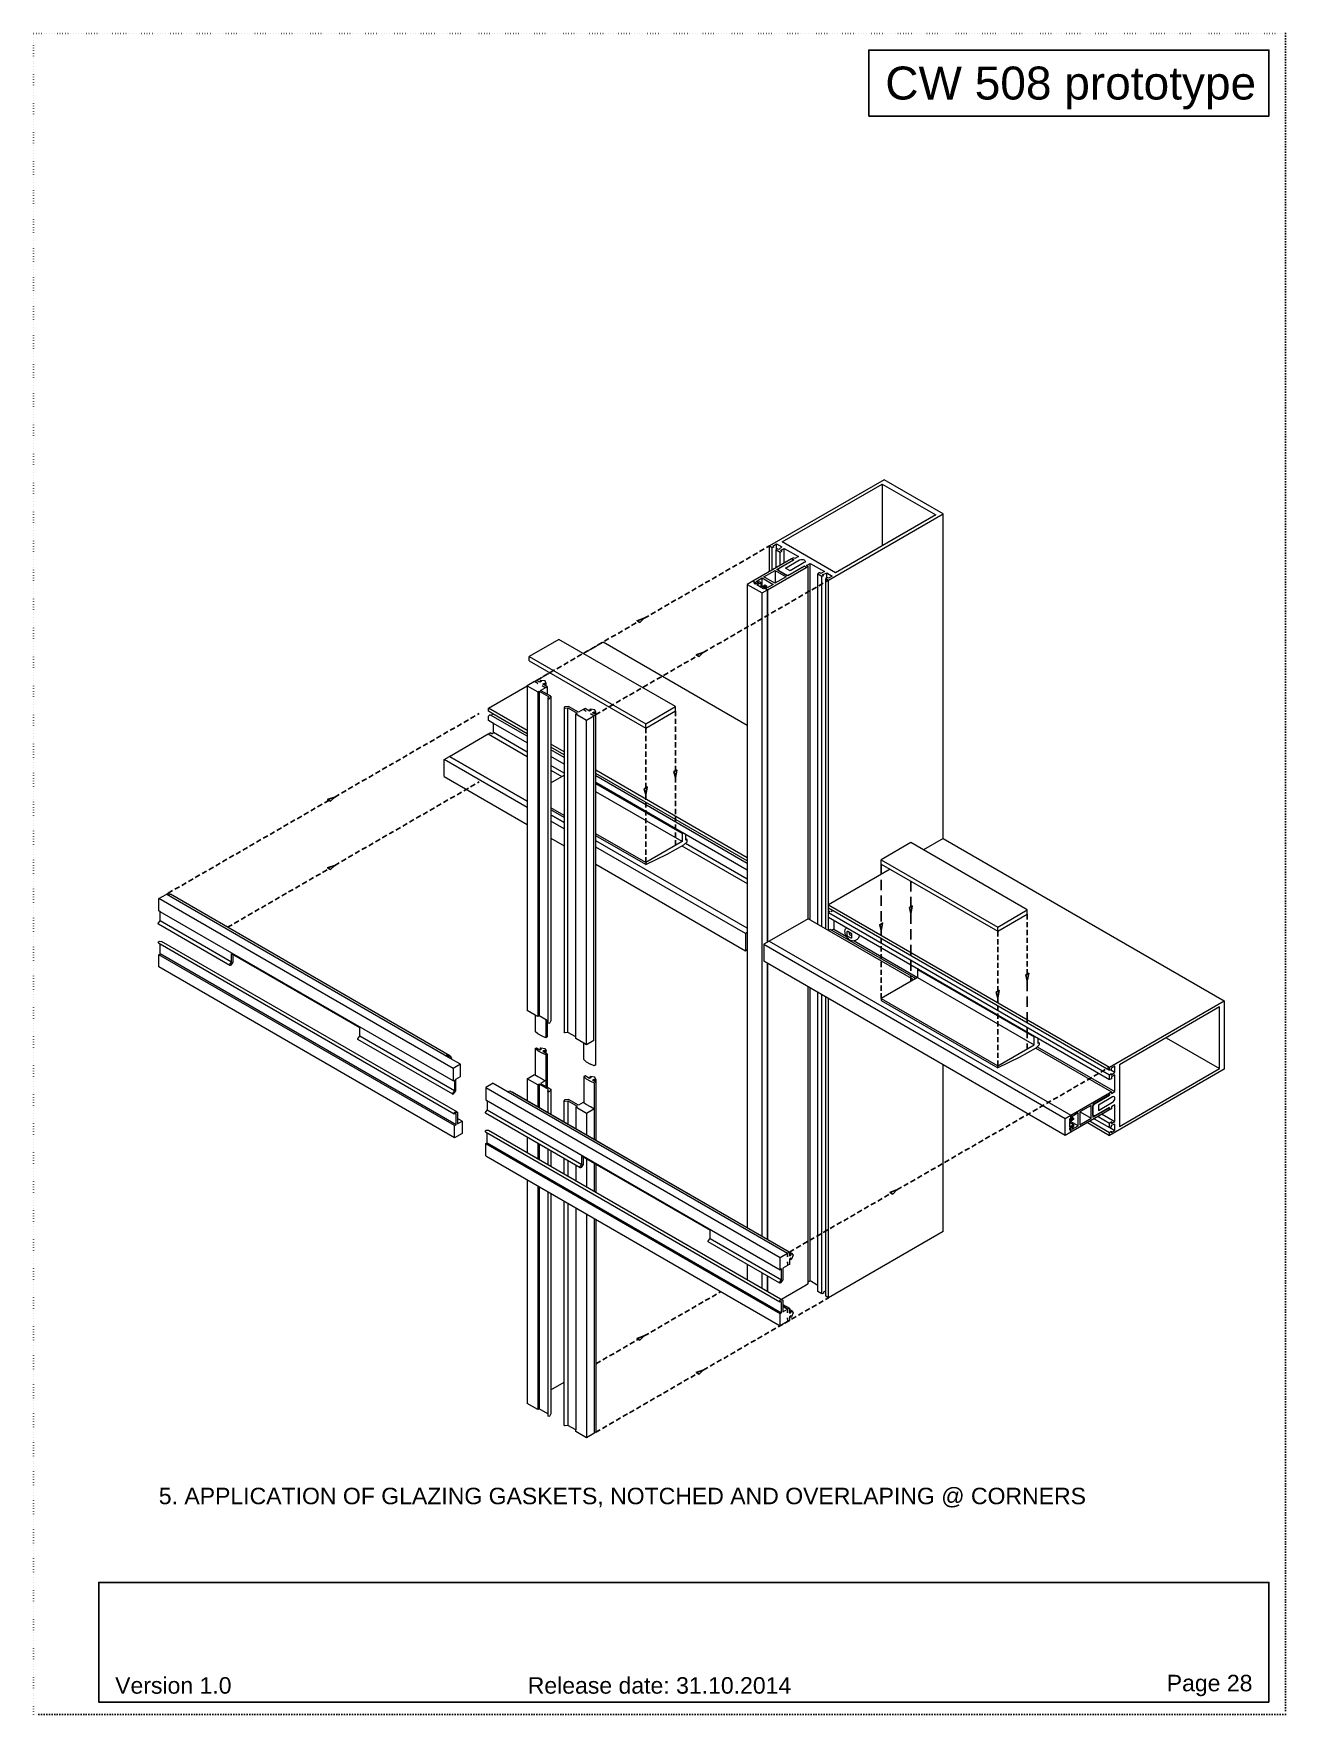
# Model space of a CAD drawing. Header units: millimetres. Extents: x -17234 to -8874, y -2869 to 1211.
# Drawn here: x -15714 to -14954, y -1849 to -829 of the extents above; entities that cross this region are included whole.
import ezdxf
from ezdxf.enums import TextEntityAlignment as Align

# ---------------------------------------------------------------- set-up
doc = ezdxf.new("R2010")
doc.units = ezdxf.units.MM
doc.linetypes.add('ACAD_ISO07W100', pattern=[3, 0, -3])
doc.linetypes.add('DASHED', pattern=[19.05, 12.7, -6.35])
doc.layers.get('Defpoints').update_dxf_attribs({"linetype": 'ACAD_ISO07W100', "true_color": 0x105689})
for name, color, linetype in [('Anno', 5, 'Continuous'), ('Profile View', 9, 'Continuous'), ('Text', 2, 'Continuous')]:
    doc.layers.add(name, color=color, linetype=linetype)
doc.styles.get("Standard").update_dxf_attribs({"font": 'arial.ttf'})

msp = doc.modelspace()

# ---------------------------------------------------------------- texts
at = {"layer": 'Text', "color": 1, "ltscale": 0.5}
msp.add_text('CW 508 prototype ', height=20, dxfattribs=at).set_placement((-14964.331, -849.239), align=Align.TOP_RIGHT)
at = {"layer": 'Text', "color": 1, "ltscale": 0.5, "char_height": 10}
for s, width, insert, attachment_point in [('5. APPLICATION OF GLAZING GASKETS, NOTCHED AND OVERLAPING @ CORNERS', 561.84345, (-15638.317, -1711.696), 1), ('Page 28', 51.51201, (-14974.331, -1831.739), 6), ('Version 1.0', 70.1, (-15664.825, -1831.739), 4), ('Release date: 31.10.2014', 159.43151, (-15334.331, -1831.739), 5)]:
    msp.add_mtext_dynamic_manual_height_columns(s, width=width, gutter_width=12.5, heights=[0], dxfattribs=dict(at, insert=insert, attachment_point=attachment_point))

# ---------------------------------------------------------------- linework, layer by layer
at = {"color": 1, "lineweight": 0, "extrusion": (-8.04912e-16, 0.816497, 0.57735)}
for p, q in [((-15281.052, -1374.78), (-15282.148, -1375.413)), ((-15282.148, -1375.413), (-15282.148, -1385.782)), ((-15282.148, -1385.782), (-15281.052, -1385.15)), ((-15423.775, -1471.366), (-15254.122, -1569.315))]:
    msp.add_line(p, q, dxfattribs=at)
at = {"layer": 'Anno', "linetype": 'DASHED', "ltscale": 0.25}
for points in [[(-15343.656, -1184.061), (-15267.581, -1140.139)], [(-15307.735, -1204.8), (-15231.66, -1160.878)], [(-15409.002, -1221.789), (-15347.12, -1186.061)], [(-15373.081, -1242.528), (-15311.199, -1206.8)], [(-15531.503, -1292.515), (-15443.863, -1241.916)], [(-15324.715, -1240.271), (-15324.715, -1276.626)], [(-15342.675, -1250.641), (-15342.675, -1286.995)], [(-15531.503, -1333.993), (-15443.863, -1283.394)], [(-15324.715, -1280.626), (-15324.715, -1321.921)], [(-15632.66, -1350.918), (-15534.967, -1294.515)], [(-15342.675, -1290.995), (-15342.675, -1332.291)], [(-15596.608, -1371.581), (-15534.967, -1335.993)], [(-15111.046, -1363.633), (-15111.046, -1399.988)], [(-15199.717, -1373.532), (-15199.717, -1414.828)], [(-15129.006, -1374.003), (-15129.006, -1410.357)], [(-15129.006, -1414.357), (-15129.006, -1455.652)], [(-15190.143, -1530.95), (-15061.035, -1456.409)], [(-15255.49, -1568.678), (-15193.607, -1532.95)], [(-15343.656, -1619.581), (-15297.067, -1592.683)], [(-15307.735, -1640.32), (-15231.66, -1596.398)], [(-15372.95, -1636.493), (-15347.12, -1621.581)], [(-15373.081, -1678.047), (-15311.199, -1642.32)]]:
    msp.add_lwpolyline(points, dxfattribs=at)
at = {"layer": 'Anno', "ltscale": 0.5}
for points in [[(-15343.656, -1184.061), (-15347.986, -1185.561), (-15346.254, -1186.561), (-15343.656, -1184.061)], [(-15307.735, -1204.8), (-15312.065, -1206.3), (-15310.333, -1207.3), (-15307.735, -1204.8)], [(-15324.715, -1280.626), (-15323.849, -1276.126), (-15325.581, -1277.126), (-15324.715, -1280.626)], [(-15531.503, -1292.515), (-15535.833, -1294.015), (-15534.101, -1295.015), (-15531.503, -1292.515)], [(-15342.675, -1290.995), (-15341.809, -1286.495), (-15343.541, -1287.495), (-15342.675, -1290.995)], [(-15531.503, -1333.993), (-15535.833, -1335.493), (-15534.101, -1336.493), (-15531.503, -1333.993)], [(-15181.756, -1363.163), (-15180.89, -1358.663), (-15182.622, -1359.663), (-15181.756, -1363.163)], [(-15199.717, -1373.532), (-15198.851, -1369.032), (-15200.583, -1370.032), (-15199.717, -1373.532)], [(-15111.046, -1403.988), (-15110.18, -1399.488), (-15111.912, -1400.488), (-15111.046, -1403.988)], [(-15129.006, -1414.357), (-15128.14, -1409.857), (-15129.872, -1410.857), (-15129.006, -1414.357)], [(-15190.143, -1530.95), (-15194.473, -1532.45), (-15192.741, -1533.45), (-15190.143, -1530.95)], [(-15343.656, -1619.581), (-15347.986, -1621.081), (-15346.254, -1622.081), (-15343.656, -1619.581)], [(-15307.735, -1640.32), (-15312.065, -1641.82), (-15310.333, -1642.82), (-15307.735, -1640.32)]]:
    msp.add_lwpolyline(points, dxfattribs=at)
at = {"layer": 'Anno', "linetype": 'DASHED', "ltscale": 0.5}
for points in [[(-15199.717, -1333.178), (-15199.717, -1369.532)], [(-15181.756, -1343.547), (-15181.756, -1359.163)], [(-15181.756, -1363.163), (-15181.756, -1404.458)], [(-15111.046, -1403.988), (-15111.046, -1445.283)]]:
    msp.add_lwpolyline(points, dxfattribs=at)
at = {"layer": 'Defpoints', "color": 1, "ltscale": 0.5}
msp.add_lwpolyline([(-15714.331, -829.239), (-14954.331, -829.239), (-14954.331, -1849.239), (-15714.331, -1849.239), (-15714.331, -829.239)], dxfattribs=at)
at = {"layer": 'Profile View', "lineweight": 0, "extrusion": (-8.04912e-16, 0.816497, 0.57735)}
for p, q in [((-15197.984, -1099.958), (-15267.581, -1140.139)), ((-15162.063, -1120.697), (-15197.984, -1099.958)), ((-15259.803, -1137.69), (-15199.045, -1102.611)), ((-15199.045, -1102.611), (-15199.045, -1140.007)), ((-15199.045, -1102.611), (-15166.659, -1121.309)), ((-15231.66, -1160.878), (-15162.063, -1120.697)), ((-15166.659, -1121.309), (-15227.417, -1156.388)), ((-15162.063, -1317.717), (-15162.063, -1120.697)), ((-15267.581, -1155.694), (-15267.581, -1140.139)), ((-15267.581, -1140.139), (-15265.971, -1141.069)), ((-15265.971, -1141.069), (-15264.805, -1140.681)), ((-15265.971, -1154.764), (-15265.971, -1141.069)), ((-15265.601, -1140.221), (-15263.338, -1138.915)), ((-15264.805, -1140.681), (-15265.601, -1140.221)), ((-15262.791, -1141.844), (-15263.464, -1142.516)), ((-15263.338, -1142.391), (-15263.338, -1138.915)), ((-15263.338, -1138.915), (-15260.097, -1140.786)), ((-15261.961, -1142.323), (-15262.791, -1141.844)), ((-15260.097, -1140.786), (-15261.961, -1142.323)), ((-15260.616, -1142.732), (-15258.672, -1141.609)), ((-15227.417, -1156.388), (-15259.803, -1137.69)), ((-15258.672, -1150.55), (-15258.672, -1141.609)), ((-15258.672, -1141.609), (-15249.974, -1146.631)), ((-15254.18, -1147.956), (-15277.728, -1161.552)), ((-15263.464, -1153.317), (-15263.464, -1142.516)), ((-15263.464, -1142.516), (-15261.127, -1143.866)), ((-15263.126, -1154.428), (-15253.048, -1148.61)), ((-15252.861, -1148.638), (-15261.654, -1153.715)), ((-15261.127, -1143.866), (-15259.782, -1143.417)), ((-15261.127, -1151.967), (-15261.127, -1143.866)), ((-15259.782, -1143.417), (-15260.616, -1142.936)), ((-15257.814, -1153.607), (-15249.259, -1148.665)), ((-15246.331, -1152.488), (-15256.409, -1158.306)), ((-15255.173, -1157.456), (-15246.38, -1152.38)), ((-15246.422, -1150.298), (-15254.986, -1155.239)), ((-15253.048, -1148.61), (-15254.18, -1147.956)), ((-15253.05, -1147.304), (-15254.111, -1147.917)), ((-15254.111, -1147.996), (-15254.111, -1147.917)), ((-15254.111, -1147.917), (-15252.861, -1148.638)), ((-15252.095, -1147.855), (-15253.05, -1147.304)), ((-15253.048, -1148.61), (-15253.048, -1148.746)), ((-15249.974, -1146.631), (-15252.095, -1147.855)), ((-15246.38, -1152.38), (-15245.13, -1153.101)), ((-15246.38, -1152.38), (-15246.38, -1152.516)), ((-15245.2, -1153.141), (-15246.331, -1152.488)), ((-15245.13, -1153.101), (-15244.07, -1152.489)), ((-15245.024, -1151.938), (-15242.903, -1150.713)), ((-15244.07, -1152.489), (-15245.024, -1151.938)), ((-15244.07, -1366.368), (-15244.07, -1152.489)), ((-15242.903, -1367.042), (-15242.903, -1150.713)), ((-15242.903, -1150.713), (-15234.206, -1155.735)), ((-15277.728, -1161.552), (-15281.052, -1163.471)), ((-15276.066, -1162.511), (-15277.728, -1161.552)), ((-15277.728, -1161.552), (-15275.61, -1162.775)), ((-15276.774, -1162.92), (-15276.066, -1162.511)), ((-15276.066, -1162.511), (-15276.066, -1163.328)), ((-15274.193, -1162.369), (-15275.96, -1163.389)), ((-15275.713, -1161.695), (-15272.045, -1159.577)), ((-15274.546, -1162.369), (-15275.713, -1161.695)), ((-15275.61, -1162.775), (-15275.119, -1162.699)), ((-15275.61, -1163.187), (-15275.61, -1162.775)), ((-15275.253, -1163.797), (-15272.849, -1162.409)), ((-15275.119, -1162.699), (-15274.546, -1162.369)), ((-15275.119, -1162.903), (-15275.119, -1162.699)), ((-15273.624, -1161.962), (-15274.628, -1162.117)), ((-15274.628, -1162.117), (-15274.628, -1162.321)), ((-15274.628, -1162.117), (-15274.193, -1162.369)), ((-15274.546, -1162.573), (-15274.546, -1162.369)), ((-15272.849, -1162.409), (-15273.624, -1161.962)), ((-15272.849, -1162.409), (-15272.849, -1165.185)), ((-15272.045, -1164.966), (-15272.045, -1159.577)), ((-15272.045, -1159.577), (-15265.327, -1163.456)), ((-15270.984, -1158.965), (-15264.187, -1155.041)), ((-15264.267, -1162.843), (-15270.984, -1158.965)), ((-15268.748, -1166.737), (-15245.2, -1153.141)), ((-15257.469, -1158.919), (-15264.267, -1162.843)), ((-15264.187, -1155.041), (-15264.187, -1162.797)), ((-15264.187, -1155.041), (-15257.469, -1158.919)), ((-15256.409, -1158.306), (-15263.126, -1154.428)), ((-15261.654, -1153.715), (-15262.226, -1154.948)), ((-15262.226, -1154.948), (-15257.309, -1157.787)), ((-15254.986, -1155.239), (-15257.814, -1153.607)), ((-15257.309, -1157.787), (-15255.173, -1157.456)), ((-15255.173, -1157.593), (-15255.173, -1157.456)), ((-15237.408, -1156.335), (-15238.185, -1157.111)), ((-15238.185, -1369.766), (-15238.185, -1157.111)), ((-15238.185, -1157.111), (-15235.777, -1158.501)), ((-15236.327, -1156.959), (-15237.408, -1156.335)), ((-15234.206, -1155.735), (-15236.327, -1156.959)), ((-15235.777, -1158.501), (-15234.612, -1158.113)), ((-15235.777, -1371.156), (-15235.777, -1158.501)), ((-15235.442, -1157.634), (-15232.78, -1156.558)), ((-15234.612, -1158.113), (-15235.442, -1157.634)), ((-15232.598, -1159.276), (-15233.271, -1159.949)), ((-15233.271, -1372.603), (-15233.271, -1159.949)), ((-15233.271, -1159.949), (-15231.66, -1160.878)), ((-15232.78, -1159.458), (-15232.78, -1156.558)), ((-15232.78, -1156.558), (-15229.539, -1158.429)), ((-15231.802, -1159.735), (-15232.598, -1159.276)), ((-15229.539, -1158.429), (-15231.802, -1159.735)), ((-15231.66, -1373.533), (-15231.66, -1160.878)), ((-15281.052, -1163.471), (-15281.052, -1553.768)), ((-15281.052, -1163.471), (-15272.071, -1168.656)), ((-15275.96, -1163.389), (-15276.774, -1162.92)), ((-15272.637, -1165.308), (-15275.253, -1163.797)), ((-15270.233, -1163.92), (-15272.637, -1165.308)), ((-15272.071, -1168.656), (-15268.748, -1166.737)), ((-15272.071, -1558.952), (-15272.071, -1168.656)), ((-15271.93, -1165.716), (-15270.162, -1164.696)), ((-15271.117, -1166.186), (-15271.93, -1165.716)), ((-15270.41, -1165.777), (-15271.117, -1166.186)), ((-15270.733, -1165.229), (-15270.865, -1165.514)), ((-15270.865, -1166.04), (-15270.865, -1165.514)), ((-15270.865, -1165.514), (-15268.748, -1166.737)), ((-15270.162, -1164.9), (-15270.733, -1165.229)), ((-15268.748, -1166.737), (-15270.41, -1165.777)), ((-15269.457, -1164.368), (-15270.233, -1163.92)), ((-15270.162, -1164.696), (-15270.162, -1164.9)), ((-15270.162, -1164.696), (-15269.726, -1164.947)), ((-15268.995, -1165.573), (-15270.162, -1164.9)), ((-15269.726, -1164.947), (-15269.457, -1164.368)), ((-15269.726, -1164.947), (-15269.726, -1165.151)), ((-15269.457, -1164.368), (-15269.457, -1165.306)), ((-15265.327, -1163.456), (-15268.995, -1165.573)), ((-15268.748, -1166.737), (-15268.748, -1380.577)), ((-15268.748, -1380.577), (-15268.748, -1166.737)), ((-15395.425, -1196.854), (-15413.386, -1207.224)), ((-15324.715, -1237.679), (-15395.425, -1196.854)), ((-15380.62, -1205.402), (-15368.609, -1198.468)), ((-15281.052, -1249.019), (-15368.609, -1198.468)), ((-15413.386, -1207.224), (-15342.675, -1248.049)), ((-15413.386, -1209.816), (-15413.386, -1207.224)), ((-15413.386, -1209.816), (-15342.675, -1250.641)), ((-15410.173, -1222.465), (-15414.659, -1225.055)), ((-15410.173, -1222.465), (-15409.83, -1222.267)), ((-15408.229, -1223.587), (-15410.173, -1222.465)), ((-15409.002, -1221.789), (-15409.83, -1222.267)), ((-15409.83, -1222.267), (-15408.229, -1223.587)), ((-15409.83, -1222.267), (-15409.83, -1222.663)), ((-15409.002, -1221.789), (-15400.825, -1217.068)), ((-15407.059, -1222.911), (-15409.002, -1221.789)), ((-15406.026, -1222.315), (-15407.059, -1222.911)), ((-15406.398, -1221.713), (-15406.733, -1221.906)), ((-15406.733, -1221.906), (-15406.026, -1222.315)), ((-15406.733, -1221.906), (-15406.733, -1222.723)), ((-15403.831, -1222.11), (-15406.398, -1221.713)), ((-15405.218, -1223.974), (-15404.185, -1223.377)), ((-15402.548, -1225.515), (-15405.218, -1223.974)), ((-15404.185, -1223.377), (-15404.185, -1224.57)), ((-15404.185, -1223.377), (-15403.478, -1223.786)), ((-15403.143, -1223.592), (-15403.831, -1222.11)), ((-15403.478, -1223.786), (-15403.143, -1223.592)), ((-15403.478, -1223.786), (-15403.478, -1224.979)), ((-15403.143, -1225.172), (-15403.143, -1223.592)), ((-15438.206, -1238.65), (-15414.659, -1225.055)), ((-15414.659, -1225.055), (-15414.659, -1422.076)), ((-15414.659, -1225.055), (-15408.205, -1228.781)), ((-15408.205, -1228.781), (-15407.357, -1228.291)), ((-15408.205, -1228.781), (-15408.205, -1425.802)), ((-15407.357, -1228.291), (-15407.357, -1425.312)), ((-15407.357, -1228.291), (-15401.694, -1231.561)), ((-15406.508, -1227.802), (-15403.719, -1226.191)), ((-15400.356, -1231.354), (-15406.508, -1227.802)), ((-15403.719, -1226.191), (-15405.662, -1225.069)), ((-15405.662, -1225.069), (-15403.376, -1225.993)), ((-15403.376, -1225.993), (-15402.548, -1225.515)), ((-15402.548, -1225.515), (-15402.548, -1230.088)), ((-15402.126, -1232.537), (-15402.126, -1428.332)), ((-15401.694, -1231.561), (-15402.106, -1232.447)), ((-15400.946, -1232.627), (-15400.356, -1231.354)), ((-15400.356, -1231.354), (-15400.356, -1428.374)), ((-15392.297, -1238.212), (-15392.297, -1435.232)), ((-15389.648, -1237.536), (-15391.853, -1237.877)), ((-15391.542, -1238.546), (-15390.006, -1238.309)), ((-15390.006, -1435.329), (-15390.006, -1238.309)), ((-15390.006, -1238.309), (-15384.344, -1241.578)), ((-15383.495, -1241.088), (-15389.648, -1237.536)), ((-15384.344, -1241.578), (-15385.192, -1242.068)), ((-15385.192, -1242.068), (-15378.738, -1245.794)), ((-15385.192, -1438.109), (-15385.192, -1242.068)), ((-15380.706, -1239.478), (-15383.495, -1241.088)), ((-15378.763, -1240.6), (-15380.706, -1239.478)), ((-15379.536, -1238.802), (-15380.363, -1239.28)), ((-15380.363, -1239.28), (-15378.763, -1240.6)), ((-15380.363, -1239.675), (-15380.363, -1239.28)), ((-15376.866, -1240.343), (-15379.536, -1238.802)), ((-15378.738, -1245.794), (-15374.252, -1243.204)), ((-15375.832, -1239.747), (-15376.866, -1240.343)), ((-15376.205, -1239.145), (-15376.539, -1239.338)), ((-15376.539, -1240.155), (-15376.539, -1239.338)), ((-15376.539, -1239.338), (-15375.832, -1239.747)), ((-15373.638, -1239.542), (-15376.205, -1239.145)), ((-15374.252, -1243.204), (-15376.195, -1242.082)), ((-15376.195, -1242.082), (-15373.909, -1243.006)), ((-15375.025, -1241.406), (-15373.992, -1240.81)), ((-15373.081, -1242.528), (-15375.025, -1241.406)), ((-15374.252, -1440.224), (-15374.252, -1243.204)), ((-15373.992, -1242.003), (-15373.992, -1240.81)), ((-15373.992, -1240.81), (-15373.284, -1241.218)), ((-15373.909, -1243.006), (-15373.081, -1242.528)), ((-15372.95, -1241.025), (-15373.638, -1239.542)), ((-15373.284, -1241.218), (-15372.95, -1241.025)), ((-15373.284, -1242.411), (-15373.284, -1241.218)), ((-15372.95, -1453.599), (-15372.95, -1241.025)), ((-15342.675, -1248.049), (-15324.715, -1237.679)), ((-15342.675, -1250.641), (-15324.715, -1240.271)), ((-15324.715, -1240.271), (-15324.715, -1237.679)), ((-15461.823, -1267.84), (-15438.275, -1254.244)), ((-15378.738, -1442.815), (-15378.738, -1245.794)), ((-15342.675, -1250.641), (-15342.675, -1248.049)), ((-15465.147, -1269.758), (-15461.823, -1267.84)), ((-15465.147, -1280.128), (-15465.147, -1269.758)), ((-15414.659, -1298.907), (-15465.147, -1269.758)), ((-15414.659, -1295.07), (-15461.823, -1267.84)), ((-15461.823, -1267.84), (-15414.659, -1295.07)), ((-15465.147, -1280.128), (-15414.659, -1309.277)), ((-15400.356, -1283.943), (-15392.297, -1279.29)), ((-15320.614, -1314.695), (-15372.95, -1284.479)), ((-15320.614, -1319.554), (-15372.95, -1289.338)), ((-15392.297, -1303.641), (-15400.356, -1298.989)), ((-15392.297, -1304.861), (-15400.356, -1300.208)), ((-15392.297, -1307.98), (-15400.356, -1303.328)), ((-15400.356, -1303.328), (-15392.297, -1307.98)), ((-15392.297, -1311.818), (-15400.356, -1307.165)), ((-15342.675, -1332.291), (-15372.95, -1314.811)), ((-15400.356, -1317.535), (-15392.297, -1322.187)), ((-15342.675, -1333.51), (-15372.95, -1316.031)), ((-15281.052, -1372.208), (-15372.95, -1319.151)), ((-15282.148, -1375.413), (-15372.95, -1322.988)), ((-15320.614, -1319.554), (-15342.675, -1332.291)), ((-15329.586, -1327.276), (-15319.557, -1321.481)), ((-15181.756, -1320.216), (-15199.717, -1330.586)), ((-15111.046, -1361.041), (-15181.756, -1320.216)), ((-15162.063, -1317.717), (-15174.074, -1324.652)), ((-15162.063, -1317.717), (-14991.438, -1416.228)), ((-15372.95, -1333.358), (-15282.148, -1385.782)), ((-15342.675, -1333.51), (-15329.586, -1327.276)), ((-15342.675, -1332.291), (-15342.675, -1333.51)), ((-15199.717, -1330.586), (-15129.006, -1371.41)), ((-15199.717, -1333.178), (-15199.717, -1330.586)), ((-15199.717, -1333.178), (-15129.006, -1374.003)), ((-15194.279, -1336.317), (-15231.66, -1357.899)), ((-15638.317, -1354.184), (-15633.831, -1351.594)), ((-15638.317, -1361.637), (-15638.317, -1354.184)), ((-15459.683, -1457.318), (-15638.317, -1354.184)), ((-15633.539, -1351.762), (-15633.831, -1351.594)), ((-15633.539, -1351.762), (-15633.488, -1351.396)), ((-15460.924, -1451.422), (-15633.539, -1351.762)), ((-15633.488, -1351.396), (-15632.66, -1350.918)), ((-15631.424, -1351.632), (-15631.292, -1351.556)), ((-15461.639, -1449.505), (-15631.292, -1351.556)), ((-15637.469, -1362.126), (-15638.317, -1361.637)), ((-15637.469, -1367.685), (-15637.469, -1362.126)), ((-15459.683, -1464.771), (-15637.469, -1362.126)), ((-15244.104, -1366.349), (-15267.652, -1379.944)), ((-15129.006, -1371.41), (-15111.046, -1361.041)), ((-15129.006, -1374.003), (-15111.046, -1363.633)), ((-15111.046, -1363.633), (-15111.046, -1361.041)), ((-15595.184, -1394.743), (-15638.53, -1369.718)), ((-15638.442, -1368.896), (-15637.469, -1367.685)), ((-15594.123, -1392.711), (-15637.469, -1367.685)), ((-15129.006, -1374.003), (-15129.006, -1371.41)), ((-15638.53, -1381.067), (-15637.469, -1381.68)), ((-15638.018, -1380.001), (-15636.62, -1380.125)), ((-15637.469, -1387.72), (-15637.469, -1381.68)), ((-15637.469, -1381.68), (-15458.925, -1484.762)), ((-15457.015, -1483.821), (-15636.62, -1380.125)), ((-15267.652, -1379.944), (-15270.975, -1381.863)), ((-15270.975, -1381.863), (-15270.975, -1392.233)), ((-15270.975, -1381.863), (-15087.976, -1487.518)), ((-15267.652, -1379.944), (-15084.653, -1485.599)), ((-15638.317, -1388.209), (-15637.469, -1387.72)), ((-15638.317, -1395.662), (-15638.317, -1388.209)), ((-15458.712, -1491.905), (-15638.317, -1388.209)), ((-15458.712, -1499.357), (-15638.317, -1395.662)), ((-15457.864, -1491.415), (-15637.469, -1387.72)), ((-15595.097, -1393.922), (-15594.123, -1392.711)), ((-15593.274, -1392.787), (-15594.672, -1394.525)), ((-15594.123, -1392.711), (-15594.123, -1387.649)), ((-15516.341, -1432.557), (-15594.123, -1387.649)), ((-15593.274, -1388.139), (-15593.274, -1392.787)), ((-15162.063, -1455.113), (-15270.975, -1392.233)), ((-15268.748, -1393.519), (-15268.748, -1560.871)), ((-15268.748, -1560.871), (-15268.748, -1393.519)), ((-15177.656, -1402.091), (-15199.717, -1414.828)), ((-15177.656, -1402.091), (-15106.945, -1442.915)), ((-15244.07, -1586.906), (-15244.07, -1407.767)), ((-15242.903, -1586.232), (-15242.903, -1408.44)), ((-15238.185, -1588.956), (-15238.185, -1411.164)), ((-15235.777, -1594.021), (-15235.777, -1412.554)), ((-15233.271, -1592.275), (-15233.271, -1414.002)), ((-15231.66, -1596.398), (-15231.66, -1414.931)), ((-15199.717, -1414.828), (-15129.006, -1455.652)), ((-15199.717, -1414.828), (-15199.717, -1416.047)), ((-15199.717, -1416.047), (-15129.006, -1456.872)), ((-15061.035, -1456.409), (-14991.438, -1416.228)), ((-14991.438, -1416.228), (-14991.438, -1457.706)), ((-15409.83, -1424.864), (-15414.659, -1422.076)), ((-15408.205, -1425.802), (-15409.83, -1424.864)), ((-15409.83, -1424.864), (-15409.83, -1434.842)), ((-15407.357, -1425.312), (-15408.205, -1425.802)), ((-15402.548, -1428.088), (-15407.357, -1425.312)), ((-15403.376, -1427.61), (-15403.376, -1438.568)), ((-14994.267, -1419.902), (-15055.025, -1454.981)), ((-14994.267, -1457.297), (-14994.267, -1419.902)), ((-15517.315, -1438.829), (-15516.341, -1437.618)), ((-15516.341, -1437.618), (-15516.341, -1432.557)), ((-15458.835, -1470.82), (-15516.341, -1437.618)), ((-15408.229, -1436.162), (-15409.83, -1434.842)), ((-15405.662, -1437.644), (-15408.229, -1436.162)), ((-15403.376, -1438.568), (-15405.662, -1437.644)), ((-15402.548, -1438.09), (-15403.376, -1438.568)), ((-15402.126, -1428.332), (-15402.548, -1428.088)), ((-15402.548, -1428.088), (-15402.548, -1438.09)), ((-15402.126, -1428.332), (-15402.126, -1429.558)), ((-15400.356, -1428.374), (-15400.946, -1429.647)), ((-15390.006, -1435.329), (-15391.542, -1435.567)), ((-15385.192, -1438.109), (-15390.006, -1435.329)), ((-15385.192, -1439.088), (-15385.192, -1438.109)), ((-15459.896, -1472.852), (-15517.403, -1439.651)), ((-15409.83, -1445.211), (-15409.002, -1444.733)), ((-15408.229, -1446.531), (-15409.83, -1445.211)), ((-15409.83, -1445.211), (-15409.83, -1461.161)), ((-15409.002, -1444.733), (-15407.059, -1445.856)), ((-15405.662, -1448.013), (-15408.229, -1446.531)), ((-15407.059, -1445.856), (-15406.026, -1445.259)), ((-15406.733, -1444.851), (-15406.398, -1444.657)), ((-15406.026, -1445.259), (-15406.733, -1444.851)), ((-15406.733, -1444.851), (-15406.733, -1445.667)), ((-15406.398, -1444.657), (-15403.831, -1445.055)), ((-15403.376, -1448.938), (-15405.662, -1448.013)), ((-15404.185, -1446.322), (-15405.218, -1446.918)), ((-15405.218, -1446.918), (-15402.548, -1448.46)), ((-15403.478, -1446.73), (-15404.185, -1446.322)), ((-15404.185, -1446.322), (-15404.185, -1447.515)), ((-15403.831, -1445.055), (-15403.143, -1446.537)), ((-15403.143, -1446.537), (-15403.478, -1446.73)), ((-15403.478, -1446.73), (-15403.478, -1447.923)), ((-15403.143, -1448.116), (-15403.143, -1446.537)), ((-15380.363, -1441.877), (-15385.192, -1439.088)), ((-15378.738, -1442.815), (-15380.363, -1441.877)), ((-15380.363, -1451.855), (-15380.363, -1441.877)), ((-15374.252, -1440.224), (-15378.738, -1442.815)), ((-15129.006, -1455.652), (-15106.945, -1442.915)), ((-15105.902, -1444.855), (-15115.917, -1450.637)), ((-15026.652, -1438.6), (-14994.267, -1457.297)), ((-15463.886, -1449.712), (-15463.834, -1449.346)), ((-15463.834, -1449.346), (-15463.007, -1448.868)), ((-15463.007, -1448.868), (-15463.007, -1450.219)), ((-15461.973, -1449.699), (-15463.007, -1449.102)), ((-15461.973, -1450.515), (-15463.007, -1449.919)), ((-15462.234, -1450.665), (-15461.973, -1450.515)), ((-15461.973, -1449.699), (-15461.639, -1449.505)), ((-15461.973, -1450.515), (-15461.973, -1449.699)), ((-15461.639, -1449.505), (-15460.699, -1450.842)), ((-15460.699, -1450.842), (-15460.924, -1451.422)), ((-15455.197, -1454.728), (-15460.924, -1451.422)), ((-15455.197, -1454.728), (-15459.683, -1457.318)), ((-15459.683, -1457.318), (-15459.683, -1464.771)), ((-15455.197, -1462.181), (-15455.197, -1454.728)), ((-15402.548, -1448.46), (-15403.376, -1448.938)), ((-15403.376, -1448.938), (-15403.376, -1468.109)), ((-15402.548, -1448.46), (-15402.548, -1468.586)), ((-15378.763, -1453.174), (-15380.363, -1451.855)), ((-15378.763, -1453.174), (-15376.195, -1454.657)), ((-15373.909, -1455.581), (-15376.195, -1454.657)), ((-15373.081, -1455.103), (-15373.909, -1455.581)), ((-15372.95, -1453.599), (-15373.081, -1453.675)), ((-15373.081, -1455.103), (-15373.081, -1453.675)), ((-15087.976, -1497.887), (-15162.063, -1455.113)), ((-15162.063, -1556.216), (-15162.063, -1455.113)), ((-15115.917, -1450.637), (-15129.006, -1456.872)), ((-15129.006, -1456.872), (-15129.006, -1455.652)), ((-15061.035, -1458.269), (-15061.035, -1456.409)), ((-14991.438, -1457.706), (-15061.035, -1497.887)), ((-15060.116, -1458.023), (-15061.035, -1458.269)), ((-15061.035, -1458.269), (-15061.035, -1458.269)), ((-15060.365, -1458.089), (-15057.853, -1459.54)), ((-15057.853, -1455.797), (-15060.116, -1457.103)), ((-15060.116, -1457.103), (-15060.116, -1458.023)), ((-15057.853, -1459.54), (-15057.853, -1455.797)), ((-15055.025, -1454.981), (-15055.025, -1492.376)), ((-15055.025, -1492.376), (-14994.267, -1457.297)), ((-15459.683, -1464.771), (-15458.835, -1464.281)), ((-15458.835, -1464.281), (-15458.835, -1470.82)), ((-15457.986, -1463.791), (-15455.197, -1462.181)), ((-15457.986, -1470.895), (-15457.986, -1463.791)), ((-15435.294, -1466.219), (-15439.78, -1468.809)), ((-15435.294, -1466.219), (-15256.66, -1569.353)), ((-15414.659, -1463.554), (-15410.173, -1460.963)), ((-15408.205, -1467.28), (-15414.659, -1463.554)), ((-15414.659, -1463.554), (-15414.659, -1476.629)), ((-15410.173, -1460.963), (-15408.229, -1462.085)), ((-15408.229, -1462.085), (-15405.662, -1463.568)), ((-15407.357, -1466.79), (-15408.205, -1467.28)), ((-15408.205, -1467.28), (-15408.205, -1480.355)), ((-15401.694, -1470.059), (-15407.357, -1466.79)), ((-15407.357, -1466.79), (-15407.357, -1480.845)), ((-15403.719, -1464.69), (-15406.508, -1466.3)), ((-15406.508, -1466.3), (-15400.356, -1469.852)), ((-15405.662, -1463.568), (-15403.719, -1464.69)), ((-15379.536, -1461.746), (-15380.363, -1462.224)), ((-15380.363, -1462.224), (-15378.763, -1463.544)), ((-15380.363, -1462.224), (-15380.363, -1478.174)), ((-15376.866, -1463.288), (-15379.536, -1461.746)), ((-15378.763, -1463.544), (-15376.195, -1465.026)), ((-15375.832, -1462.691), (-15376.866, -1463.288)), ((-15376.205, -1462.09), (-15376.539, -1462.283)), ((-15376.539, -1462.283), (-15375.832, -1462.691)), ((-15376.539, -1462.283), (-15376.539, -1463.099)), ((-15373.638, -1462.487), (-15376.205, -1462.09)), ((-15376.195, -1465.026), (-15373.909, -1465.95)), ((-15375.025, -1464.351), (-15373.992, -1463.754)), ((-15373.081, -1465.473), (-15375.025, -1464.351)), ((-15373.992, -1463.754), (-15373.992, -1464.947)), ((-15373.992, -1463.754), (-15373.284, -1464.162)), ((-15373.909, -1465.95), (-15373.081, -1465.473)), ((-15373.909, -1465.95), (-15373.909, -1500.156)), ((-15372.95, -1463.969), (-15373.638, -1462.487)), ((-15373.284, -1464.162), (-15372.95, -1463.969)), ((-15373.284, -1464.162), (-15373.284, -1465.355)), ((-15372.95, -1463.969), (-15372.95, -1500.71)), ((-15061.035, -1461.163), (-15060.116, -1460.348)), ((-15061.035, -1463.862), (-15061.035, -1461.163)), ((-15061.035, -1461.163), (-15061.035, -1461.163)), ((-15059.975, -1463.578), (-15061.035, -1463.862)), ((-15061.035, -1463.862), (-15061.035, -1463.862)), ((-15060.203, -1460.298), (-15060.116, -1460.348)), ((-15060.116, -1461.307), (-15057.853, -1459.54)), ((-15060.116, -1460.348), (-15060.116, -1461.307)), ((-15059.975, -1462.615), (-15059.975, -1463.578)), ((-15057.853, -1461.186), (-15059.798, -1462.309)), ((-15057.853, -1471.229), (-15057.853, -1461.186)), ((-15458.835, -1470.82), (-15459.808, -1472.031)), ((-15459.384, -1472.634), (-15457.986, -1470.895)), ((-15439.78, -1468.809), (-15261.146, -1571.944)), ((-15439.78, -1468.809), (-15439.78, -1476.262)), ((-15439.78, -1476.262), (-15261.146, -1579.396)), ((-15438.932, -1476.752), (-15438.932, -1482.311)), ((-15426.022, -1471.572), (-15425.971, -1471.206)), ((-15425.971, -1471.206), (-15425.143, -1470.728)), ((-15425.143, -1470.728), (-15255.49, -1568.678)), ((-15423.907, -1471.442), (-15423.775, -1471.366)), ((-15402.126, -1471.036), (-15402.126, -1483.865)), ((-15402.106, -1470.946), (-15401.694, -1470.059)), ((-15400.356, -1469.852), (-15400.946, -1471.125)), ((-15400.356, -1469.852), (-15400.356, -1484.887)), ((-15392.297, -1489.54), (-15392.297, -1476.71)), ((-15389.648, -1476.035), (-15391.853, -1476.376)), ((-15391.542, -1477.045), (-15390.006, -1476.807)), ((-15390.006, -1476.807), (-15384.344, -1480.077)), ((-15390.006, -1476.807), (-15390.006, -1490.862)), ((-15383.495, -1479.587), (-15389.648, -1476.035)), ((-15380.706, -1477.976), (-15383.495, -1479.587)), ((-15378.763, -1479.098), (-15380.706, -1477.976)), ((-15084.653, -1485.599), (-15061.104, -1472.004)), ((-15061.104, -1473.31), (-15071.182, -1479.128)), ((-15071.182, -1480.168), (-15069.828, -1478.483)), ((-15069.946, -1478.415), (-15069.828, -1478.483)), ((-15069.828, -1478.483), (-15061.035, -1473.407)), ((-15059.257, -1474.486), (-15067.815, -1479.43)), ((-15067.815, -1482.695), (-15059.253, -1477.755)), ((-15061.154, -1473.338), (-15061.035, -1473.407)), ((-15061.104, -1472.004), (-15061.104, -1473.31)), ((-15061.035, -1471.964), (-15059.975, -1471.351)), ((-15061.035, -1473.407), (-15061.035, -1471.964)), ((-15059.975, -1472.454), (-15057.853, -1471.229)), ((-15059.975, -1471.351), (-15059.975, -1472.454)), ((-15457.864, -1484.876), (-15458.837, -1484.789)), ((-15458.413, -1483.696), (-15457.015, -1483.821)), ((-15457.864, -1491.415), (-15457.864, -1484.876)), ((-15457.015, -1483.821), (-15457.015, -1490.925)), ((-15454.226, -1489.314), (-15457.015, -1487.704)), ((-15382.487, -1517.544), (-15439.993, -1484.343)), ((-15438.932, -1482.311), (-15439.905, -1483.522)), ((-15438.932, -1482.311), (-15381.425, -1515.512)), ((-15384.344, -1480.077), (-15385.192, -1480.566)), ((-15385.192, -1480.566), (-15378.738, -1484.293)), ((-15385.192, -1480.566), (-15385.192, -1493.642)), ((-15376.195, -1480.58), (-15378.763, -1479.098)), ((-15378.738, -1484.293), (-15374.252, -1481.702)), ((-15378.738, -1484.293), (-15378.738, -1497.368)), ((-15374.252, -1481.702), (-15376.195, -1480.58)), ((-15087.976, -1487.518), (-15084.653, -1485.599)), ((-15087.976, -1497.887), (-15087.976, -1487.518)), ((-15084.653, -1487.518), (-15085.36, -1487.926)), ((-15085.36, -1488.865), (-15083.592, -1487.845)), ((-15085.36, -1487.926), (-15085.36, -1488.865)), ((-15082.956, -1488.294), (-15085.36, -1489.682)), ((-15084.653, -1488.045), (-15085.109, -1487.782)), ((-15061.104, -1482.373), (-15084.653, -1495.969)), ((-15084.653, -1485.599), (-15084.653, -1487.518)), ((-15084.653, -1488.045), (-15084.653, -1485.599)), ((-15084.342, -1488.073), (-15084.653, -1488.045)), ((-15083.769, -1487.742), (-15084.342, -1488.073)), ((-15080.101, -1484.277), (-15083.769, -1486.395)), ((-15083.769, -1486.395), (-15083.769, -1487.742)), ((-15083.769, -1486.929), (-15082.956, -1487.398)), ((-15083.769, -1487.239), (-15083.592, -1487.342)), ((-15083.769, -1487.742), (-15083.592, -1487.845)), ((-15083.592, -1487.342), (-15082.956, -1487.398)), ((-15083.592, -1487.845), (-15083.592, -1487.342)), ((-15082.956, -1487.398), (-15082.956, -1488.294)), ((-15080.101, -1492.034), (-15080.101, -1484.277)), ((-15072.243, -1479.741), (-15079.04, -1483.665)), ((-15079.04, -1483.665), (-15079.04, -1491.422)), ((-15079.04, -1491.422), (-15072.243, -1487.498)), ((-15078.96, -1483.619), (-15072.243, -1487.498)), ((-15072.895, -1489.181), (-15061.035, -1496.028)), ((-15072.243, -1487.498), (-15072.243, -1479.741)), ((-15071.182, -1479.128), (-15071.182, -1486.885)), ((-15071.182, -1485.846), (-15071.182, -1480.168)), ((-15071.182, -1480.168), (-15071.182, -1480.168)), ((-15071.182, -1486.885), (-15061.104, -1481.067)), ((-15069.828, -1485.967), (-15071.182, -1485.846)), ((-15071.182, -1485.846), (-15071.182, -1485.846)), ((-15070.388, -1487.733), (-15061.035, -1493.133)), ((-15061.035, -1480.89), (-15069.828, -1485.967)), ((-15067.981, -1486.343), (-15061.035, -1490.353)), ((-15067.815, -1479.43), (-15067.815, -1482.695)), ((-15065.596, -1484.966), (-15057.853, -1489.437)), ((-15061.104, -1481.067), (-15061.223, -1480.998)), ((-15061.104, -1481.067), (-15061.104, -1482.373)), ((-15061.104, -1482.293), (-15061.035, -1482.333)), ((-15061.035, -1482.333), (-15061.035, -1480.89)), ((-15059.975, -1481.721), (-15061.035, -1482.333)), ((-15057.853, -1479.394), (-15059.975, -1480.619)), ((-15059.975, -1480.619), (-15059.975, -1481.721)), ((-15057.853, -1489.437), (-15057.853, -1479.394)), ((-15458.712, -1491.905), (-15457.864, -1491.415)), ((-15458.712, -1499.357), (-15458.712, -1491.905)), ((-15454.226, -1496.767), (-15458.712, -1499.357)), ((-15457.015, -1490.925), (-15454.226, -1489.314)), ((-15454.226, -1489.314), (-15454.226, -1496.767)), ((-15439.993, -1495.692), (-15261.359, -1598.827)), ((-15439.481, -1494.626), (-15438.083, -1494.751)), ((-15438.932, -1502.345), (-15438.932, -1496.305)), ((-15438.083, -1494.751), (-15259.449, -1597.885)), ((-15414.659, -1498.969), (-15414.659, -1508.275)), ((-15084.653, -1495.969), (-15087.976, -1497.887)), ((-15085.36, -1489.682), (-15085.36, -1492.703)), ((-15085.36, -1489.927), (-15082.956, -1491.315)), ((-15085.36, -1492.703), (-15082.956, -1491.315)), ((-15083.592, -1492.499), (-15085.36, -1493.519)), ((-15085.36, -1493.519), (-15085.36, -1494.458)), ((-15085.36, -1493.642), (-15084.653, -1494.05)), ((-15085.36, -1494.458), (-15084.653, -1494.05)), ((-15084.653, -1493.524), (-15085.01, -1493.317)), ((-15080.101, -1492.034), (-15084.767, -1489.34)), ((-15084.653, -1493.524), (-15084.339, -1493.134)), ((-15084.653, -1495.969), (-15084.653, -1493.524)), ((-15084.653, -1494.05), (-15084.653, -1495.969)), ((-15084.339, -1493.134), (-15084.516, -1493.032)), ((-15084.339, -1493.134), (-15083.769, -1492.805)), ((-15083.769, -1492.805), (-15083.945, -1492.703)), ((-15083.769, -1494.152), (-15080.101, -1492.034)), ((-15083.769, -1492.805), (-15083.769, -1494.152)), ((-15083.769, -1492.899), (-15083.592, -1493.002)), ((-15082.956, -1492.21), (-15083.592, -1493.002)), ((-15083.592, -1493.002), (-15083.592, -1492.499)), ((-15082.956, -1491.315), (-15082.956, -1492.21)), ((-15074.506, -1490.11), (-15061.035, -1497.887)), ((-15061.035, -1490.353), (-15059.975, -1489.413)), ((-15061.035, -1493.133), (-15061.035, -1490.353)), ((-15060.116, -1492.887), (-15061.035, -1493.133)), ((-15061.035, -1496.028), (-15060.116, -1495.213)), ((-15061.035, -1497.887), (-15061.035, -1496.028)), ((-15060.864, -1493.087), (-15057.853, -1494.826)), ((-15057.853, -1491.083), (-15060.116, -1491.929)), ((-15060.116, -1491.929), (-15060.116, -1492.887)), ((-15060.116, -1496.132), (-15057.853, -1494.826)), ((-15060.116, -1495.213), (-15060.116, -1496.132)), ((-15059.975, -1489.413), (-15059.975, -1490.661)), ((-15059.975, -1490.661), (-15057.853, -1489.437)), ((-15057.853, -1494.826), (-15057.853, -1491.083)), ((-15439.78, -1502.835), (-15438.932, -1502.345)), ((-15439.78, -1510.287), (-15439.78, -1502.835)), ((-15439.78, -1502.835), (-15261.146, -1605.969)), ((-15438.932, -1502.345), (-15260.298, -1605.479)), ((-15408.205, -1502.696), (-15408.205, -1512.001)), ((-15407.357, -1503.186), (-15407.357, -1512.491)), ((-15402.126, -1506.206), (-15402.126, -1515.511)), ((-15400.356, -1507.228), (-15400.356, -1516.533)), ((-15439.78, -1510.287), (-15261.146, -1613.422)), ((-15392.297, -1521.185), (-15392.297, -1511.88)), ((-15390.006, -1513.203), (-15390.006, -1522.508)), ((-15385.192, -1515.982), (-15385.192, -1525.287)), ((-15382.399, -1516.723), (-15381.425, -1515.512)), ((-15380.577, -1515.588), (-15381.975, -1517.327)), ((-15381.425, -1510.451), (-15303.644, -1555.358)), ((-15381.425, -1515.512), (-15381.425, -1510.451)), ((-15380.577, -1510.94), (-15380.577, -1515.588)), ((-15378.738, -1512.002), (-15378.738, -1529.014)), ((-15373.909, -1514.79), (-15373.909, -1531.802)), ((-15372.95, -1515.344), (-15372.95, -1532.356)), ((-15414.659, -1524.791), (-15414.659, -1660.574)), ((-15408.205, -1528.517), (-15408.205, -1664.301)), ((-15407.357, -1529.007), (-15407.357, -1663.811)), ((-15402.126, -1532.027), (-15402.126, -1666.831)), ((-15392.297, -1673.731), (-15392.297, -1537.702)), ((-15390.006, -1539.024), (-15390.006, -1673.828)), ((-15385.192, -1541.804), (-15385.192, -1676.607)), ((-15378.738, -1545.53), (-15378.738, -1681.313)), ((-15373.909, -1548.318), (-15373.909, -1678.525)), ((-15304.617, -1561.63), (-15303.644, -1560.419)), ((-15303.644, -1560.419), (-15303.644, -1555.358)), ((-15303.644, -1560.419), (-15260.298, -1585.445)), ((-15162.063, -1556.216), (-15231.66, -1596.398)), ((-15261.359, -1587.477), (-15304.705, -1562.452)), ((-15261.146, -1571.944), (-15256.66, -1569.353)), ((-15256.66, -1571.597), (-15256.317, -1569.156)), ((-15256.66, -1569.353), (-15256.66, -1571.597)), ((-15256.317, -1569.156), (-15255.49, -1568.678)), ((-15255.49, -1568.678), (-15255.49, -1570.922)), ((-15255.49, -1568.912), (-15254.456, -1569.509)), ((-15255.49, -1569.729), (-15254.456, -1570.325)), ((-15255.49, -1570.922), (-15254.456, -1570.325)), ((-15254.456, -1569.509), (-15254.122, -1569.315)), ((-15254.456, -1570.325), (-15254.456, -1569.509)), ((-15254.122, -1569.315), (-15253.182, -1570.652)), ((-15253.182, -1570.652), (-15254.122, -1573.074)), ((-15281.052, -1576.108), (-15281.052, -1585.413)), ((-15261.146, -1579.396), (-15261.146, -1571.944)), ((-15260.298, -1578.906), (-15261.146, -1579.396)), ((-15260.298, -1585.445), (-15260.298, -1578.906)), ((-15256.66, -1576.806), (-15259.449, -1578.416)), ((-15259.449, -1578.416), (-15259.449, -1585.521)), ((-15256.66, -1574.562), (-15256.66, -1576.806)), ((-15256.317, -1576.608), (-15256.66, -1574.562)), ((-15256.66, -1576.41), (-15256.317, -1576.608)), ((-15255.49, -1576.13), (-15256.317, -1576.608)), ((-15254.456, -1572.451), (-15255.49, -1573.047)), ((-15255.49, -1573.047), (-15255.49, -1576.13)), ((-15255.163, -1572.859), (-15254.456, -1573.267)), ((-15254.456, -1573.267), (-15254.456, -1572.451)), ((-15254.122, -1573.074), (-15254.456, -1573.267)), ((-15272.071, -1590.598), (-15272.071, -1581.293)), ((-15268.748, -1583.212), (-15268.748, -1592.517)), ((-15268.748, -1592.517), (-15268.748, -1583.212)), ((-15261.271, -1586.656), (-15260.298, -1585.445)), ((-15259.449, -1585.521), (-15260.847, -1587.259)), ((-15245.2, -1588.661), (-15260.313, -1597.386)), ((-15245.2, -1588.661), (-15245.2, -1588.581)), ((-15245.13, -1588.621), (-15245.2, -1588.581)), ((-15244.07, -1588.008), (-15245.13, -1588.621)), ((-15242.903, -1586.232), (-15244.07, -1586.906)), ((-15244.07, -1588.008), (-15244.07, -1586.906)), ((-15238.185, -1588.956), (-15242.903, -1586.232)), ((-15238.185, -1592.631), (-15238.185, -1588.956)), ((-15260.298, -1598.941), (-15261.271, -1598.854)), ((-15260.847, -1597.76), (-15259.449, -1597.885)), ((-15260.298, -1605.479), (-15260.298, -1598.941)), ((-15259.449, -1597.885), (-15259.449, -1604.989)), ((-15259.449, -1600.417), (-15255.49, -1602.703)), ((-15259.449, -1601.373), (-15256.317, -1603.181)), ((-15235.777, -1594.021), (-15238.185, -1592.631)), ((-15234.612, -1593.632), (-15235.777, -1594.021)), ((-15233.271, -1592.275), (-15234.612, -1592.817)), ((-15233.271, -1595.468), (-15233.271, -1592.275)), ((-15231.66, -1596.398), (-15233.271, -1595.468)), ((-15261.146, -1605.969), (-15260.298, -1605.479)), ((-15261.146, -1613.422), (-15261.146, -1605.969)), ((-15256.66, -1610.831), (-15261.146, -1613.422)), ((-15259.449, -1601.768), (-15256.66, -1603.379)), ((-15259.449, -1604.989), (-15256.66, -1603.379)), ((-15256.66, -1605.623), (-15256.317, -1603.181)), ((-15256.66, -1603.379), (-15256.66, -1605.623)), ((-15256.66, -1608.587), (-15256.66, -1610.831)), ((-15256.317, -1610.634), (-15256.66, -1608.587)), ((-15256.66, -1610.436), (-15256.317, -1610.634)), ((-15256.317, -1603.181), (-15255.49, -1602.703)), ((-15255.49, -1610.156), (-15256.317, -1610.634)), ((-15255.49, -1602.703), (-15255.49, -1605.786)), ((-15255.49, -1603.39), (-15254.122, -1604.18)), ((-15255.49, -1603.776), (-15254.456, -1604.373)), ((-15255.49, -1604.593), (-15254.456, -1605.19)), ((-15255.49, -1605.786), (-15254.456, -1605.19)), ((-15254.456, -1607.315), (-15255.49, -1607.912)), ((-15255.49, -1607.912), (-15255.49, -1610.156)), ((-15255.163, -1607.723), (-15254.456, -1608.132)), ((-15254.456, -1604.373), (-15254.122, -1604.18)), ((-15254.456, -1605.19), (-15254.456, -1604.373)), ((-15254.456, -1608.132), (-15254.456, -1607.315)), ((-15254.122, -1607.938), (-15254.456, -1608.132)), ((-15254.122, -1604.18), (-15253.182, -1605.517)), ((-15253.182, -1605.517), (-15254.122, -1607.938)), ((-15408.205, -1664.301), (-15414.659, -1660.574)), ((-15407.357, -1663.811), (-15408.205, -1664.301)), ((-15402.126, -1666.831), (-15407.357, -1663.811)), ((-15402.126, -1666.831), (-15402.126, -1668.056))]:
    msp.add_line(p, q, dxfattribs=at)
at = {"layer": 'Profile View', "lineweight": 0, "extrusion": (3.45277e-16, 0.816497, 0.57735)}
for p, q in [((-15414.659, -1252.244), (-15438.206, -1238.65)), ((-15438.206, -1240.509), (-15438.206, -1238.65)), ((-15435.441, -1242.106), (-15438.206, -1240.509)), ((-15438.206, -1243.404), (-15437.287, -1242.589)), ((-15438.206, -1246.102), (-15438.206, -1243.404)), ((-15436.581, -1242.996), (-15437.287, -1242.589)), ((-15436.581, -1242.996), (-15435.441, -1242.106)), ((-15414.659, -1255.653), (-15436.581, -1242.996)), ((-15414.659, -1254.104), (-15435.441, -1242.106)), ((-15438.275, -1254.244), (-15414.659, -1267.879)), ((-15435.024, -1247.939), (-15438.206, -1246.102)), ((-15438.206, -1254.204), (-15437.145, -1253.592)), ((-15438.206, -1254.284), (-15438.206, -1254.204)), ((-15436.191, -1254.143), (-15437.145, -1253.592)), ((-15436.191, -1254.143), (-15435.024, -1253.469)), ((-15414.659, -1259.697), (-15435.024, -1247.939)), ((-15435.024, -1253.469), (-15435.024, -1247.939)), ((-15414.659, -1265.227), (-15435.024, -1253.469)), ((-15392.297, -1265.155), (-15400.356, -1260.503)), ((-15392.297, -1267.015), (-15400.356, -1262.362)), ((-15392.297, -1268.563), (-15400.356, -1263.911)), ((-15392.297, -1272.608), (-15400.356, -1267.955)), ((-15392.297, -1278.137), (-15400.356, -1273.485)), ((-15400.356, -1276.137), (-15393.595, -1280.04)), ((-15281.052, -1329.383), (-15372.95, -1276.325)), ((-15281.052, -1331.242), (-15372.95, -1278.185)), ((-15281.052, -1332.791), (-15372.95, -1279.734)), ((-15281.052, -1336.835), (-15372.95, -1283.778)), ((-15320.007, -1314.344), (-15320.614, -1314.695)), ((-15320.614, -1314.695), (-15320.614, -1319.554)), ((-15318.351, -1318.625), (-15318.351, -1315.3)), ((-15320.683, -1322.136), (-15281.052, -1345.017)), ((-15319.571, -1321.494), (-15317.467, -1319.628)), ((-15281.052, -1342.365), (-15318.637, -1320.665)), ((-15317.467, -1318.388), (-15318.351, -1317.877)), ((-15317.467, -1318.388), (-15318.351, -1318.625)), ((-15317.467, -1319.628), (-15317.467, -1318.388)), ((-15179.927, -1403.402), (-15244.104, -1366.349)), ((-15231.66, -1357.899), (-15061.035, -1456.409)), ((-15231.66, -1359.759), (-15061.035, -1458.269)), ((-15230.741, -1361.838), (-15231.66, -1362.653)), ((-15231.66, -1362.653), (-15061.035, -1461.163)), ((-15231.66, -1365.352), (-15061.035, -1463.862)), ((-15228.895, -1361.355), (-15230.035, -1362.245)), ((-15230.599, -1372.841), (-15231.66, -1373.453)), ((-15231.66, -1373.453), (-15231.66, -1373.533)), ((-15230.599, -1372.841), (-15178.797, -1402.749)), ((-15228.478, -1372.719), (-15229.645, -1373.392)), ((-15228.478, -1367.189), (-15228.478, -1372.719)), ((-15228.478, -1372.719), (-15220.889, -1377.1)), ((-15220.351, -1376.478), (-15220.351, -1374.191)), ((-15219.997, -1373.987), (-15218.017, -1375.13)), ((-15218.937, -1375.661), (-15218.937, -1374.6)), ((-15217.664, -1376.804), (-15218.583, -1376.273)), ((-15217.664, -1375.743), (-15217.664, -1378.029)), ((-15218.017, -1378.233), (-15219.997, -1377.09)), ((-15216.151, -1379.835), (-15177.656, -1402.061)), ((-15215.543, -1379.58), (-15214.178, -1378.792)), ((-15177.049, -1396.881), (-15177.656, -1397.232)), ((-15177.656, -1397.232), (-15106.945, -1438.057)), ((-15177.656, -1397.232), (-15177.656, -1402.091)), ((-15106.945, -1438.057), (-15106.338, -1437.706)), ((-15106.945, -1442.915), (-15106.945, -1438.057)), ((-15103.799, -1442.99), (-15105.902, -1444.855)), ((-15105.888, -1444.843), (-15059.975, -1471.351)), ((-15104.968, -1444.027), (-15057.853, -1471.229)), ((-15104.682, -1438.662), (-15104.682, -1441.986)), ((-15104.682, -1441.239), (-15103.799, -1441.75)), ((-15104.682, -1441.986), (-15103.799, -1441.75)), ((-15103.799, -1441.75), (-15103.799, -1442.99))]:
    msp.add_line(p, q, dxfattribs=at)
at = {"layer": 'Profile View', "lineweight": 0}
for points in [[(-15632.66, -1350.918), (-15631.424, -1351.632)], [(-15400.356, -1533.049), (-15400.356, -1666.873), (-15400.946, -1668.146)], [(-15372.95, -1548.872), (-15372.95, -1676.544), (-15373.081, -1676.62), (-15373.081, -1678.047), (-15373.909, -1678.525), (-15374.252, -1678.387), (-15374.252, -1678.723), (-15378.738, -1681.313), (-15385.192, -1677.587), (-15385.192, -1676.607), (-15390.006, -1673.828), (-15391.542, -1674.065)], [(-15234.612, -1593.632), (-15234.612, -1592.817)], [(-15400.356, -1652.316), (-15392.297, -1647.664)]]:
    msp.add_lwpolyline(points, dxfattribs=at)
at = {"layer": 'Profile View', "lineweight": 0, "extrusion": (-3.735e-16, 5.55112e-17, -1)}
msp.add_ellipse((-15260.439, -1142.834), major_axis=(-0.25, 0), ratio=0.57735027, start_param=-0.78539763, end_param=0.78539816, dxfattribs=at)
at = {"layer": 'Profile View', "lineweight": 0, "extrusion": (-4.06985e-16, 2.44258e-29, -1)}
msp.add_ellipse((-15247.855, -1149.49), major_axis=(2.003, 0), ratio=0.57735027, start_param=-2.34722067, end_param=0.77383325, dxfattribs=at)
at = {"layer": 'Profile View', "lineweight": 0}
for centre, major_axis, start_param, end_param in [((-15401.526, -1232.537), (-0.6, 0), -0.26179939, 2.87979327), ((-15391.697, -1238.212), (-0.6, 0), -1.30899694, 1.83259571), ((-15059.798, -1462.513), (-0.125, -0.217), -2.35619449, -0.7853987), ((-15459.596, -1472.332), (-0.3, -0.52), -1.83259571, 1.30899694), ((-15391.697, -1476.71), (-0.6, 0), -1.30899694, 1.83259571), ((-15059.27, -1476.129), (1.002, 1.735), -2.34462958, 0.77642434), ((-15439.693, -1483.823), (-0.3, -0.52), -1.83259571, 0)]:
    msp.add_ellipse(centre, major_axis=major_axis, ratio=0.57735027, start_param=start_param, end_param=end_param, dxfattribs=at)
at = {"layer": 'Profile View', "lineweight": 0, "extrusion": (-2.27489e-16, -6.09555e-17, -1)}
msp.add_ellipse((-15638.23, -1369.198), major_axis=(-0.3, -0.52), ratio=0.57735027, start_param=0, end_param=1.83259571, dxfattribs=at)
at = {"layer": 'Profile View', "lineweight": 0, "extrusion": (-1.67951e-16, 1.43226e-16, -1)}
msp.add_ellipse((-15219.997, -1374.396), major_axis=(-0.25, 0.433), ratio=0.57735027, start_param=-0.78539816, end_param=0.78539816, dxfattribs=at)
at = {"layer": 'Profile View', "lineweight": 0, "extrusion": (-4.03287e-17, 8.87111e-17, -1)}
msp.add_ellipse((-15219.997, -1376.682), major_axis=(-0.25, 0.433), ratio=0.57735027, start_param=-2.35619449, end_param=-0.78539816, dxfattribs=at)
at = {"layer": 'Profile View', "lineweight": 0, "extrusion": (-6.80843e-17, 1.36785e-16, -1)}
for centre, major_axis, start_param, end_param in [((-15218.583, -1375.865), (-0.25, 0.433), -2.35619449, -0.78539816), ((-15218.017, -1377.825), (0.25, -0.433), -0.78539816, 0.78539816)]:
    msp.add_ellipse(centre, major_axis=major_axis, ratio=0.57735027, start_param=start_param, end_param=end_param, dxfattribs=at)
at = {"layer": 'Profile View', "lineweight": 0, "extrusion": (-1.40195e-16, 9.51518e-17, -1)}
msp.add_ellipse((-15218.017, -1375.539), major_axis=(0.25, -0.433), ratio=0.57735027, start_param=-2.35619449, end_param=-0.78539816, dxfattribs=at)
at = {"layer": 'Profile View', "lineweight": 0, "extrusion": (3.17824e-17, 1.30344e-16, -1)}
msp.add_ellipse((-15216.547, -1374.69), major_axis=(2.369, -4.102), ratio=0.57735027, start_param=-0.78539816, end_param=0, dxfattribs=at)
at = {"layer": 'Profile View', "lineweight": 0, "extrusion": (-9.95584e-17, 2.46811e-16, -1)}
msp.add_ellipse((-15216.547, -1374.69), major_axis=(2.369, -4.102), ratio=0.57735027, start_param=-0.94435327, end_param=-0.78539816, dxfattribs=at)
at = {"layer": 'Profile View', "lineweight": 0, "extrusion": (-3.47674e-16, 8.43346e-18, -1)}
for centre in [(-15638.23, -1380.547), (-15439.693, -1495.173)]:
    msp.add_ellipse(centre, major_axis=(-0.3, -0.52), ratio=0.57735027, start_param=0, end_param=2.87979327, dxfattribs=at)
at = {"layer": 'Profile View', "lineweight": 0, "extrusion": (-2.79282e-16, -9.51518e-17, -1)}
for centre in [(-15594.884, -1394.224), (-15382.187, -1517.025), (-15261.059, -1586.958)]:
    msp.add_ellipse(centre, major_axis=(-0.3, -0.52), ratio=0.57735027, start_param=-1.30899694, end_param=1.83259571, dxfattribs=at)
at = {"layer": 'Profile View', "lineweight": 0, "extrusion": (-2.38093e-16, -5.55112e-17, -1)}
for centre, end_param in [((-15401.526, -1429.558), 3.14159265), ((-15401.526, -1471.036), 3.40339204), ((-15401.526, -1668.056), 3.14159265)]:
    msp.add_ellipse(centre, major_axis=(0.6, 0), ratio=0.57735027, start_param=0.26179939, end_param=end_param, dxfattribs=at)
at = {"layer": 'Profile View', "lineweight": 0, "extrusion": (-3.14743e-16, -5.55112e-17, -1)}
msp.add_ellipse((-15391.697, -1435.232), major_axis=(-0.6, 0), ratio=0.57735027, start_param=-1.83259571, end_param=0, dxfattribs=at)
at = {"layer": 'Profile View', "lineweight": 0, "extrusion": (-8.69853e-17, -2.06174e-16, -1)}
msp.add_ellipse((-15517.103, -1439.131), major_axis=(-0.3, -0.52), ratio=0.57735027, start_param=0, end_param=1.83259571, dxfattribs=at)
at = {"layer": 'Profile View', "lineweight": 0, "extrusion": (-1.83133e-16, -1.50663e-16, -1)}
for centre in [(-15458.625, -1484.242), (-15261.059, -1598.307)]:
    msp.add_ellipse(centre, major_axis=(-0.3, -0.52), ratio=0.57735027, start_param=-0.26179939, end_param=2.87979327, dxfattribs=at)
at = {"layer": 'Profile View', "lineweight": 0, "extrusion": (-6.29482e-17, -2.20052e-16, -1)}
msp.add_ellipse((-15304.405, -1561.932), major_axis=(-0.3, -0.52), ratio=0.57735027, start_param=0, end_param=1.83259571, dxfattribs=at)
at = {"layer": 'Profile View', "lineweight": 0, "extrusion": (-3.4145e-16, 5.55112e-17, -1)}
msp.add_ellipse((-15391.697, -1673.731), major_axis=(-0.6, 0), ratio=0.57735027, start_param=-1.83259571, end_param=0, dxfattribs=at)
at = {"layer": 'Profile View', "lineweight": 0}
msp.add_open_spline([(-15215.543, -1379.58), (-15215.822, -1379.741), (-15216.129, -1379.848), (-15216.772, -1379.955), (-15217.105, -1379.946), (-15217.813, -1379.826), (-15218.178, -1379.692), (-15218.938, -1379.296), (-15219.322, -1379.01), (-15220.035, -1378.332), (-15220.362, -1377.935), (-15220.92, -1377.081), (-15221.152, -1376.626), (-15221.509, -1375.683), (-15221.632, -1375.195), (-15221.74, -1374.211), (-15221.725, -1373.712), (-15221.503, -1372.806), (-15221.322, -1372.391), (-15220.935, -1371.903), (-15220.824, -1371.786), (-15220.702, -1371.678)], degree=3, knots=[0.78539816, 0.78539816, 0.78539816, 0.78539816, 0.99854347, 0.99854347, 1.23123707, 1.23123707, 1.5218788, 1.5218788, 1.88262878, 1.88262878, 2.26054713, 2.26054713, 2.63292114, 2.63292114, 3.00758938, 3.00758938, 3.3841951, 3.3841951, 3.70266521, 3.70266521, 3.81160468, 3.81160468, 3.81160468, 3.81160468], dxfattribs=at)
at = {"layer": 'Text', "ltscale": 0.5}
for points in [[(-15207.277, -879.239), (-14964.331, -879.239), (-14964.331, -839.239), (-15207.277, -839.239)], [(-14964.331, -1841.739), (-15674.825, -1841.739), (-15674.825, -1769.177), (-14964.331, -1769.177)]]:
    msp.add_lwpolyline(points, close=True, dxfattribs=at)

msp.set_redraw_order([(e.dxf.handle, doc.entitydb.next_handle()) for e in msp.query("TEXT MTEXT ATTDEF DIMENSION ARC_DIMENSION")])  # texts and dimensions are drawn at this point

doc.saveas('drawing.dxf')
